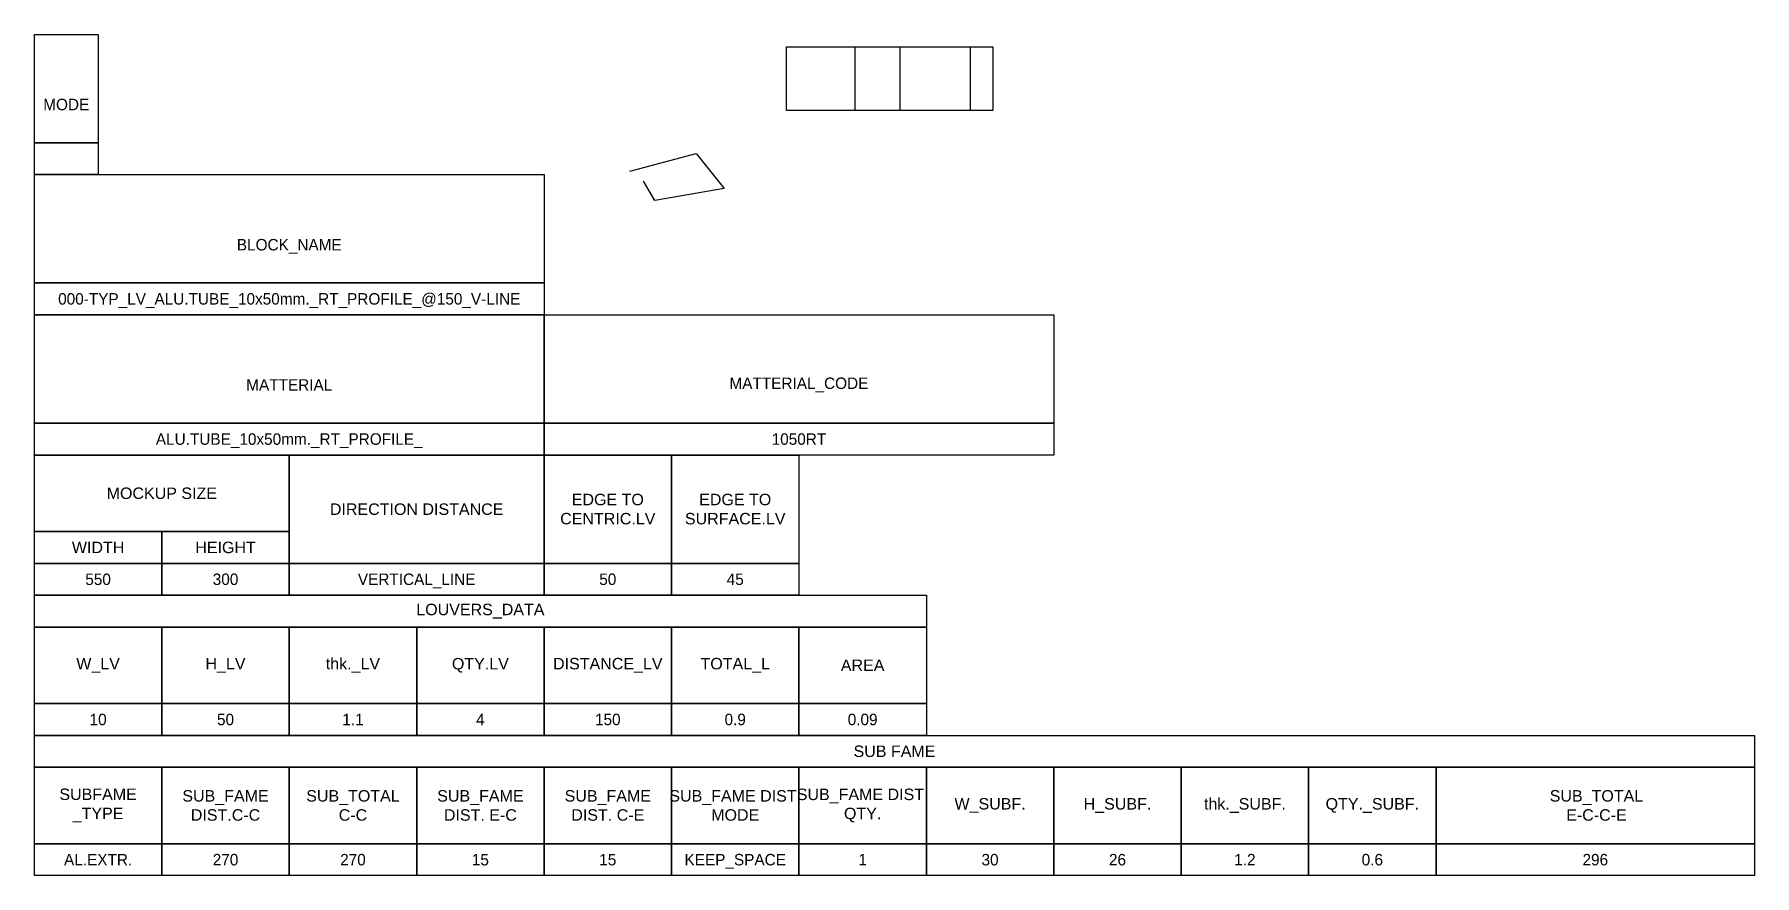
# Model space of a CAD drawing. Header units: millimetres. Extents: x -244126 to 368105, y -173968 to 259060.
# Drawn here: x 178806 to 180156, y 44640 to 45300 of the extents above; entities that cross this region are included whole.
import ezdxf
from ezdxf.enums import TextEntityAlignment as Align

# ---------------------------------------------------------------- set-up
doc = ezdxf.new("R2010")
doc.units = ezdxf.units.MM
doc.header["$MEASUREMENT"] = 0
for name, color, linetype in [('000 - WIPEOUT', 250, 'Continuous'), ('002 - STRUCTURAL STEEL', 4, 'Continuous'), ('A04_TUBE SERIES', 7, 'Continuous')]:
    doc.layers.add(name, color=color, linetype=linetype)
doc.styles.get("Standard").update_dxf_attribs({"font": 'arial.ttf'})
doc.styles.add('TA', font='Cordia New.ttf', dxfattribs={"height": 4.5})

# ---------------------------------------------------------------- blocks, each defined once
blk = doc.blocks.new('*U560')
at = {"layer": '002 - STRUCTURAL STEEL', "color": 0, "linetype": 'ByBlock'}
blk.add_lwpolyline([(0, 5), (10, 5), (10, 0), (0, 0)], close=True, dxfattribs=at)
blk = doc.blocks.new('*U561')
at = {"layer": '002 - STRUCTURAL STEEL', "color": 0, "linetype": 'ByBlock'}
blk.add_lwpolyline([(0, 17), (10, 17), (10, 0), (0, 0)], close=True, dxfattribs=at)
blk = doc.blocks.new('*U567')
at = {"layer": '002 - STRUCTURAL STEEL', "color": 0, "linetype": 'ByBlock'}
blk.add_lwpolyline([(0, 17), (80, 17), (80, 0), (0, 0)], close=True, dxfattribs=at)
blk = doc.blocks.new('*U4911')
at = {"layer": '002 - STRUCTURAL STEEL', "color": 0, "linetype": 'ByBlock'}
blk.add_lwpolyline([(0, 5), (80, 5), (80, 0), (0, 0)], close=True, dxfattribs=at)
blk = doc.blocks.new('*U568')
at = {"layer": '002 - STRUCTURAL STEEL', "color": 0, "linetype": 'ByBlock'}
blk.add_lwpolyline([(0, 12), (40, 12), (40, 0), (0, 0)], close=True, dxfattribs=at)
blk = doc.blocks.new('*U4914')
at = {"layer": '002 - STRUCTURAL STEEL', "color": 0, "linetype": 'ByBlock'}
blk.add_lwpolyline([(0, 5), (20, 5), (20, 0), (0, 0)], close=True, dxfattribs=at)
blk = doc.blocks.new('*U3045')
at = {"layer": '002 - STRUCTURAL STEEL', "color": 0, "linetype": 'ByBlock'}
blk.add_lwpolyline([(0, 17), (40, 17), (40, 0), (0, 0)], close=True, dxfattribs=at)
blk = doc.blocks.new('*U3044')
at = {"layer": '002 - STRUCTURAL STEEL', "color": 0, "linetype": 'ByBlock'}
blk.add_lwpolyline([(0, 17), (20, 17), (20, 0), (0, 0)], close=True, dxfattribs=at)
blk = doc.blocks.new('*U562')
at = {"layer": '002 - STRUCTURAL STEEL', "color": 0, "linetype": 'ByBlock'}
blk.add_lwpolyline([(0, 12), (20, 12), (20, 0), (0, 0)], close=True, dxfattribs=at)
blk = doc.blocks.new('*U563')
at = {"layer": '002 - STRUCTURAL STEEL', "color": 0, "linetype": 'ByBlock'}
blk.add_lwpolyline([(0, 12), (20, 12), (20, 0), (0, 0)], close=True, dxfattribs=at)
blk = doc.blocks.new('*U564')
at = {"layer": '002 - STRUCTURAL STEEL', "color": 0, "linetype": 'ByBlock'}
blk.add_lwpolyline([(0, 12), (20, 12), (20, 0), (0, 0)], close=True, dxfattribs=at)
blk = doc.blocks.new('*U565')
at = {"layer": '002 - STRUCTURAL STEEL', "color": 0, "linetype": 'ByBlock'}
blk.add_lwpolyline([(0, 5), (270, 5), (270, 0), (0, 0)], close=True, dxfattribs=at)
blk = doc.blocks.new('*U566')
at = {"layer": '002 - STRUCTURAL STEEL', "color": 0, "linetype": 'ByBlock'}
blk.add_lwpolyline([(0, 12), (20, 12), (20, 0), (0, 0)], close=True, dxfattribs=at)
blk = doc.blocks.new('*U570')
at = {"layer": '002 - STRUCTURAL STEEL', "color": 0, "linetype": 'ByBlock'}
blk.add_lwpolyline([(0, 12), (20, 12), (20, 0), (0, 0)], close=True, dxfattribs=at)
blk = doc.blocks.new('*U571')
at = {"layer": '002 - STRUCTURAL STEEL', "color": 0, "linetype": 'ByBlock'}
blk.add_lwpolyline([(0, 12), (20, 12), (20, 0), (0, 0)], close=True, dxfattribs=at)
blk = doc.blocks.new('*U572')
at = {"layer": '002 - STRUCTURAL STEEL', "color": 0, "linetype": 'ByBlock'}
blk.add_lwpolyline([(0, 12), (20, 12), (20, 0), (0, 0)], close=True, dxfattribs=at)
blk = doc.blocks.new('*U573')
at = {"layer": '002 - STRUCTURAL STEEL', "color": 0, "linetype": 'ByBlock'}
blk.add_lwpolyline([(0, 12), (20, 12), (20, 0), (0, 0)], close=True, dxfattribs=at)
blk = doc.blocks.new('*U574')
at = {"layer": '002 - STRUCTURAL STEEL', "color": 0, "linetype": 'ByBlock'}
blk.add_lwpolyline([(0, 12), (20, 12), (20, 0), (0, 0)], close=True, dxfattribs=at)
blk = doc.blocks.new('*U575')
at = {"layer": '002 - STRUCTURAL STEEL', "color": 0, "linetype": 'ByBlock'}
blk.add_lwpolyline([(0, 12), (50, 12), (50, 0), (0, 0)], close=True, dxfattribs=at)
blk = doc.blocks.new('*U4913')
at = {"layer": '002 - STRUCTURAL STEEL', "color": 0, "linetype": 'ByBlock'}
blk.add_lwpolyline([(0, 5), (40, 5), (40, 0), (0, 0)], close=True, dxfattribs=at)
blk = doc.blocks.new('*U569')
at = {"layer": '002 - STRUCTURAL STEEL', "color": 0, "linetype": 'ByBlock'}
blk.add_lwpolyline([(0, 5), (50, 5), (50, 0), (0, 0)], close=True, dxfattribs=at)
blk = doc.blocks.new('*U556')
at = {"layer": '002 - STRUCTURAL STEEL', "color": 0, "linetype": 'ByBlock'}
blk.add_lwpolyline([(0, 12), (20, 12), (20, 0), (0, 0)], close=True, dxfattribs=at)
blk = doc.blocks.new('*U557')
at = {"layer": '002 - STRUCTURAL STEEL', "color": 0, "linetype": 'ByBlock'}
blk.add_lwpolyline([(0, 12), (20, 12), (20, 0), (0, 0)], close=True, dxfattribs=at)
blk = doc.blocks.new('*U558')
at = {"layer": '002 - STRUCTURAL STEEL', "color": 0, "linetype": 'ByBlock'}
blk.add_lwpolyline([(0, 12), (20, 12), (20, 0), (0, 0)], close=True, dxfattribs=at)
blk = doc.blocks.new('*U559')
at = {"layer": '002 - STRUCTURAL STEEL', "color": 0, "linetype": 'ByBlock'}
blk.add_lwpolyline([(0, 12), (20, 12), (20, 0), (0, 0)], close=True, dxfattribs=at)
blk = doc.blocks.new('*U550')
at = {"layer": '002 - STRUCTURAL STEEL', "color": 0, "linetype": 'ByBlock'}
blk.add_lwpolyline([(0, 12), (20, 12), (20, 0), (0, 0)], close=True, dxfattribs=at)
blk = doc.blocks.new('*U551')
at = {"layer": '002 - STRUCTURAL STEEL', "color": 0, "linetype": 'ByBlock'}
blk.add_lwpolyline([(0, 12), (20, 12), (20, 0), (0, 0)], close=True, dxfattribs=at)
blk = doc.blocks.new('*U552')
at = {"layer": '002 - STRUCTURAL STEEL', "color": 0, "linetype": 'ByBlock'}
blk.add_lwpolyline([(0, 12), (20, 12), (20, 0), (0, 0)], close=True, dxfattribs=at)
blk = doc.blocks.new('*U553')
at = {"layer": '002 - STRUCTURAL STEEL', "color": 0, "linetype": 'ByBlock'}
blk.add_lwpolyline([(0, 12), (20, 12), (20, 0), (0, 0)], close=True, dxfattribs=at)
blk = doc.blocks.new('*U554')
at = {"layer": '002 - STRUCTURAL STEEL', "color": 0, "linetype": 'ByBlock'}
blk.add_lwpolyline([(0, 12), (20, 12), (20, 0), (0, 0)], close=True, dxfattribs=at)
blk = doc.blocks.new('*U555')
at = {"layer": '002 - STRUCTURAL STEEL', "color": 0, "linetype": 'ByBlock'}
blk.add_lwpolyline([(0, 5), (140, 5), (140, 0), (0, 0)], close=True, dxfattribs=at)
blk = doc.blocks.new('LV_DATA_FROM_EXCEl')
at = {"color": 0}
for name, p in [('*U561', (0, 115)), ('*U560', (0, 110)), ('*U567', (0, 93)), ('*U4911', (0, 88)), ('*U567', (0, 71)), ('*U567', (80, 71)), ('*U4911', (0, 66)), ('*U4911', (80, 66)), ('*U568', (0, 54)), ('*U3045', (40, 49)), ('*U3044', (80, 49)), ('*U3044', (100, 49)), ('*U4914', (0, 49)), ('*U4914', (20, 49)), ('*U4914', (0, 44)), ('*U4914', (20, 44)), ('*U4913', (40, 44)), ('*U4914', (80, 44)), ('*U4914', (100, 44)), ('*U555', (0, 39)), ('*U556', (0, 27)), ('*U557', (20, 27)), ('*U558', (40, 27)), ('*U559', (60, 27)), ('*U550', (80, 27)), ('*U551', (100, 27)), ('*U552', (120, 27)), ('*U4914', (0, 22)), ('*U4914', (20, 22)), ('*U4914', (40, 22)), ('*U4914', (60, 22)), ('*U4914', (80, 22)), ('*U4914', (100, 22)), ('*U4914', (120, 22)), ('*U565', (0, 17)), ('*U554', (0, 5)), ('*U553', (20, 5)), ('*U562', (40, 5)), ('*U563', (60, 5)), ('*U564', (80, 5)), ('*U566', (100, 5)), ('*U570', (120, 5)), ('*U571', (140, 5)), ('*U572', (160, 5)), ('*U573', (180, 5)), ('*U574', (200, 5)), ('*U575', (220, 5)), ('*U4914', (0, 0)), ('*U4914', (20, 0)), ('*U4914', (40, 0)), ('*U4914', (60, 0)), ('*U4914', (80, 0)), ('*U4914', (100, 0)), ('*U4914', (120, 0)), ('*U4914', (140, 0)), ('*U4914', (160, 0)), ('*U4914', (180, 0)), ('*U4914', (200, 0)), ('*U569', (220, 0))]:
    blk.add_blockref(name, p, dxfattribs=at)
at = {"color": 0, "style": 'TA'}
for s, p in [('MODE', (5, 121)), ('BLOCK_NAME', (40, 99))]:
    blk.add_text(s, height=1.8, dxfattribs=at).set_placement(p, align=Align.MIDDLE_CENTER)
at = {"color": 0}
for s, p in [('MOCKUP SIZE', (20, 60)), ('DIRECTION DISTANCE', (60, 57.5)), ('WIDTH', (10, 51.5)), ('HEIGHT', (30, 51.5))]:
    blk.add_text(s, height=1.8, dxfattribs=at).set_placement(p, align=Align.MIDDLE_CENTER)
at = {"color": 0, "char_height": 1.8, "width": 13.8921, "attachment_point": 5, "style": 'TA'}
for s, insert in [('MATTERIAL', (40, 77)), ('MATTERIAL_CODE', (120, 77))]:
    blk.add_mtext(s, dxfattribs=dict(at, insert=insert))
at = {"color": 0, "char_height": 1.8, "attachment_point": 5}
for s, insert, width in [('EDGE TO CENTRIC.LV', (90, 57.5), 20), ('EDGE TO SURFACE.LV', (110, 57.5), 20), ('LOUVERS_DATA', (70, 41.5), 140), ('W_LV', (10, 33), 20), ('H_LV', (30, 33), 20), ('thk._LV', (50, 33), 20), ('QTY.LV', (70, 33), 20), ('DISTANCE_LV', (90, 33), 20), ('TOTAL_L', (110, 33), 20), ('AREA', (130, 33), 20), ('SUB FAME', (135, 19.5), 200), ('SUBFAME^J_TYPE', (10, 11), 20), ('SUB_FAME DIST.\\PQTY.', (130, 11), 20), ('SUB_FAME DIST.C-C', (30, 11), 20), ('SUB_TOTAL\\PC-C', (50, 11), 20), ('SUB_FAME DIST. E-C', (70, 11), 20), ('SUB_FAME DIST. C-E', (90, 11), 20), ('SUB_FAME DIST.\\PMODE', (110, 11), 20), ('W_SUBF.', (150, 11.01), 20), ('H_SUBF.', (170, 11), 20), ('thk._SUBF.', (190, 11), 20), ('QTY._SUBF.', (210, 11), 20), ('SUB_TOTAL\\PE-C-C-E', (245.18, 11), 49.6483)]:
    blk.add_mtext(s, dxfattribs=dict(at, insert=insert, width=width))
at = {"style": 'TA'}
for tag, p in [('MODE_VALUE', (5, 112.5)), ('BLOCK_NAME_VALUE', (40, 90.5)), ('MATTERIAL_VALUE', (40, 68.5)), ('MATTERIAL_CODE_VALUE', (120, 68.5)), ('DIRECTION DISTANCE_VALUE', (60, 46.5)), ('EDGE TO CENTRIC.LV_VALUE', (90, 46.5)), ('EDGE TO SURFACE.LV_VALUE', (110, 46.5)), ('DISTANCE_LV_VALUE', (90, 24.5)), ('TOTAL_L_VALUE', (110, 24.5)), ('AREA_VALUE', (130, 24.5)), ('SUBFAME^J_TYPE_VALUE', (10, 2.5)), ('SUB_FAME_DIST._QTY._VALUE', (130, 2.5)), ('W_SUBF._VALUE', (150, 2.5)), ('H_SUBF._VALUE', (170, 2.5)), ('THK._SUBF._VALUE', (190, 2.5)), ('QTY._SUBF._VALUE', (210, 2.5)), ('SUB_TOTAL\\PE-C-C-E_VALUE', (245, 2.5))]:
    blk.add_attdef(tag, text='', height=1.8, dxfattribs=at).set_placement(p, align=Align.MIDDLE_CENTER)
at = {"color": 3, "style": 'TA'}
for tag, p in [('WIDTH_VALUE', (10, 46.5)), ('HEIGHT_VALUE', (30, 46.5)), ('W_LV_VALUE', (10, 24.5)), ('H_LV_VALUE', (30, 24.5)), ('THK._LV_VALUE', (50, 24.5)), ('QTY.LV_VALUE', (70, 24.5)), ('SUB_FAME DIST.C-C_VALUE', (30, 2.5))]:
    blk.add_attdef(tag, text='', height=1.8, dxfattribs=at).set_placement(p, align=Align.MIDDLE_CENTER)
at = {"style": 'TA', "flags": 8}
for tag, p in [('SUB_TOTAL\\PC-C_VALUE', (50, 2.5)), ('SUB_FAME DIST. E-C_VALUE', (70, 2.5)), ('SUB_FAME DIST. C-E_VALUE', (90, 2.5)), ('SUB_FAME DIST.\\PMODE_VALUE', (110, 2.5))]:
    blk.add_attdef(tag, text='', height=1.8, dxfattribs=at).set_placement(p, align=Align.MIDDLE_CENTER)
blk = doc.blocks.new('*U1618')
at = {"color": 0}
blk.add_wipeout([(0, 50), (53.9, 50), (53.9, 0), (0, 0)], dxfattribs=at).dxf.layer = '000 - WIPEOUT'
at = {"layer": '002 - STRUCTURAL STEEL', "color": 0, "linetype": 'ByBlock'}
blk.add_lwpolyline([(0, 50), (53.9, 50), (53.9, 0), (0, 0)], close=True, dxfattribs=at)
blk = doc.blocks.new('*U1619')
at = {"color": 0}
blk.add_wipeout([(0, 50), (35.2, 50), (35.2, 0), (0, 0)], dxfattribs=at).dxf.layer = '000 - WIPEOUT'
at = {"layer": '002 - STRUCTURAL STEEL', "color": 0, "linetype": 'ByBlock'}
blk.add_lwpolyline([(0, 50), (35.2, 50), (35.2, 0), (0, 0)], close=True, dxfattribs=at)
blk = doc.blocks.new('*U1620')
at = {"color": 0}
blk.add_wipeout([(0, 50), (55.3, 50), (55.3, 0), (0, 0)], dxfattribs=at).dxf.layer = '000 - WIPEOUT'
at = {"layer": '002 - STRUCTURAL STEEL', "color": 0, "linetype": 'ByBlock'}
blk.add_lwpolyline([(0, 50), (55.3, 50), (55.3, 0), (0, 0)], close=True, dxfattribs=at)
blk = doc.blocks.new('*U1621')
at = {"color": 0}
blk.add_wipeout([(0, 50), (17.6, 50), (17.6, 0), (0, 0)], dxfattribs=at).dxf.layer = '000 - WIPEOUT'
at = {"layer": '002 - STRUCTURAL STEEL', "color": 0, "linetype": 'ByBlock'}
blk.add_lwpolyline([(0, 50), (17.6, 50), (17.6, 0), (0, 0)], close=True, dxfattribs=at)

msp = doc.modelspace()

# ---------------------------------------------------------------- linework, layer by layer
at = {"color": 3}
msp.add_lwpolyline([(179273.28965, 45193.09851), (179325.39842, 45207.06102), (179347.3247, 45179.46892), (179292.79066, 45170.15239), (179283.9898, 45185.39593)], dxfattribs=at)

# ---------------------------------------------------------------- block references
at = {"layer": 'A04_TUBE SERIES', "color": 3}
ref = msp.add_blockref('LV_DATA_FROM_EXCEl', (178805.97633, 44640.4221), dxfattribs=dict(at, xscale=5, yscale=5, zscale=5))
ref.add_attrib('BLOCK_NAME_VALUE', '000-TYP_LV_ALU.TUBE_10x50mm._RT_PROFILE_@150_V-LINE', dxfattribs={"layer": '0', "height": 9, "style": 'TA'}).set_placement((179005.97633, 45092.9221), align=Align.MIDDLE_CENTER)
ref.add_attrib('MATTERIAL_VALUE', 'ALU.TUBE_10x50mm._RT_PROFILE_', dxfattribs={"layer": '0', "height": 9, "style": 'TA'}).set_placement((179005.97633, 44982.9221), align=Align.MIDDLE_CENTER)
ref.add_attrib('MATTERIAL_CODE_VALUE', '1050RT', dxfattribs={"layer": '0', "height": 9, "style": 'TA'}).set_placement((179405.97633, 44982.9221), align=Align.MIDDLE_CENTER)
ref.add_attrib('WIDTH_VALUE', '550', dxfattribs={"layer": '0', "color": 3, "height": 9, "style": 'TA'}).set_placement((178855.97633, 44872.9221), align=Align.MIDDLE_CENTER)
ref.add_attrib('HEIGHT_VALUE', '300', dxfattribs={"layer": '0', "color": 3, "height": 9, "style": 'TA'}).set_placement((178955.97633, 44872.9221), align=Align.MIDDLE_CENTER)
ref.add_attrib('DIRECTION DISTANCE_VALUE', 'VERTICAL_LINE', dxfattribs={"layer": '0', "height": 9, "style": 'TA'}).set_placement((179105.97633, 44872.9221), align=Align.MIDDLE_CENTER)
ref.add_attrib('EDGE TO CENTRIC.LV_VALUE', '50', dxfattribs={"layer": '0', "height": 9, "style": 'TA'}).set_placement((179255.97633, 44872.9221), align=Align.MIDDLE_CENTER)
ref.add_attrib('EDGE TO SURFACE.LV_VALUE', '45', dxfattribs={"layer": '0', "height": 9, "style": 'TA'}).set_placement((179355.97633, 44872.9221), align=Align.MIDDLE_CENTER)
ref.add_attrib('W_LV_VALUE', '10', dxfattribs={"layer": '0', "color": 3, "height": 9, "style": 'TA'}).set_placement((178855.97633, 44762.9221), align=Align.MIDDLE_CENTER)
ref.add_attrib('H_LV_VALUE', '50', dxfattribs={"layer": '0', "color": 3, "height": 9, "style": 'TA'}).set_placement((178955.97633, 44762.9221), align=Align.MIDDLE_CENTER)
ref.add_attrib('THK._LV_VALUE', '1.1', dxfattribs={"layer": '0', "color": 3, "height": 9, "style": 'TA'}).set_placement((179055.97633, 44762.9221), align=Align.MIDDLE_CENTER)
ref.add_attrib('QTY.LV_VALUE', '4', dxfattribs={"layer": '0', "color": 3, "height": 9, "style": 'TA'}).set_placement((179155.97633, 44762.9221), align=Align.MIDDLE_CENTER)
ref.add_attrib('DISTANCE_LV_VALUE', '150', dxfattribs={"layer": '0', "height": 9, "style": 'TA'}).set_placement((179255.97633, 44762.9221), align=Align.MIDDLE_CENTER)
ref.add_attrib('TOTAL_L_VALUE', '0.9', dxfattribs={"layer": '0', "height": 9, "style": 'TA'}).set_placement((179355.97633, 44762.9221), align=Align.MIDDLE_CENTER)
ref.add_attrib('AREA_VALUE', '0.09', dxfattribs={"layer": '0', "height": 9, "style": 'TA'}).set_placement((179455.97633, 44762.9221), align=Align.MIDDLE_CENTER)
ref.add_attrib('SUBFAME^J_TYPE_VALUE', 'AL.EXTR.', dxfattribs={"layer": '0', "height": 9, "style": 'TA'}).set_placement((178855.97633, 44652.9221), align=Align.MIDDLE_CENTER)
ref.add_attrib('SUB_FAME DIST.C-C_VALUE', '270', dxfattribs={"layer": '0', "color": 3, "height": 9, "style": 'TA'}).set_placement((178955.97633, 44652.9221), align=Align.MIDDLE_CENTER)
ref.add_attrib('SUB_TOTAL\\PC-C_VALUE', '270', dxfattribs={"layer": '0', "height": 9, "style": 'TA'}).set_placement((179055.97633, 44652.9221), align=Align.MIDDLE_CENTER)
ref.add_attrib('SUB_FAME DIST. E-C_VALUE', '15', dxfattribs={"layer": '0', "height": 9, "style": 'TA'}).set_placement((179155.97633, 44652.9221), align=Align.MIDDLE_CENTER)
ref.add_attrib('SUB_FAME DIST. C-E_VALUE', '15', dxfattribs={"layer": '0', "height": 9, "style": 'TA'}).set_placement((179255.97633, 44652.9221), align=Align.MIDDLE_CENTER)
ref.add_attrib('SUB_FAME DIST.\\PMODE_VALUE', 'KEEP_SPACE', dxfattribs={"layer": '0', "height": 9, "style": 'TA'}).set_placement((179355.97633, 44652.9221), align=Align.MIDDLE_CENTER)
ref.add_attrib('SUB_FAME_DIST._QTY._VALUE', '1', dxfattribs={"layer": '0', "height": 9, "style": 'TA'}).set_placement((179455.97633, 44652.9221), align=Align.MIDDLE_CENTER)
ref.add_attrib('W_SUBF._VALUE', '30', dxfattribs={"layer": '0', "height": 9, "style": 'TA'}).set_placement((179555.97633, 44652.9221), align=Align.MIDDLE_CENTER)
ref.add_attrib('H_SUBF._VALUE', '26', dxfattribs={"layer": '0', "height": 9, "style": 'TA'}).set_placement((179655.97633, 44652.9221), align=Align.MIDDLE_CENTER)
ref.add_attrib('THK._SUBF._VALUE', '1.2', dxfattribs={"layer": '0', "height": 9, "style": 'TA'}).set_placement((179755.97633, 44652.9221), align=Align.MIDDLE_CENTER)
ref.add_attrib('QTY._SUBF._VALUE', '0.6', dxfattribs={"layer": '0', "height": 9, "style": 'TA'}).set_placement((179855.97633, 44652.9221), align=Align.MIDDLE_CENTER)
ref.add_attrib('SUB_TOTAL\\PE-C-C-E_VALUE', '296', dxfattribs={"layer": '0', "height": 9, "style": 'TA'}).set_placement((180030.97633, 44652.9221), align=Align.MIDDLE_CENTER)

# ---------------------------------------------------------------- next in the draw order: block references
at = {"color": 3}
msp.add_blockref('*U1618', (179396.1618, 45240.78573), dxfattribs=at)

# ---------------------------------------------------------------- next in the draw order: block references
msp.add_blockref('*U1619', (179450.10878, 45240.78573), dxfattribs=at)

# ---------------------------------------------------------------- next in the draw order: block references
msp.add_blockref('*U1620', (179485.35201, 45240.78573), dxfattribs=at)

# ---------------------------------------------------------------- next in the draw order: block references
msp.add_blockref('*U1621', (179540.67615, 45240.78573), dxfattribs=at)

doc.saveas('drawing.dxf')
